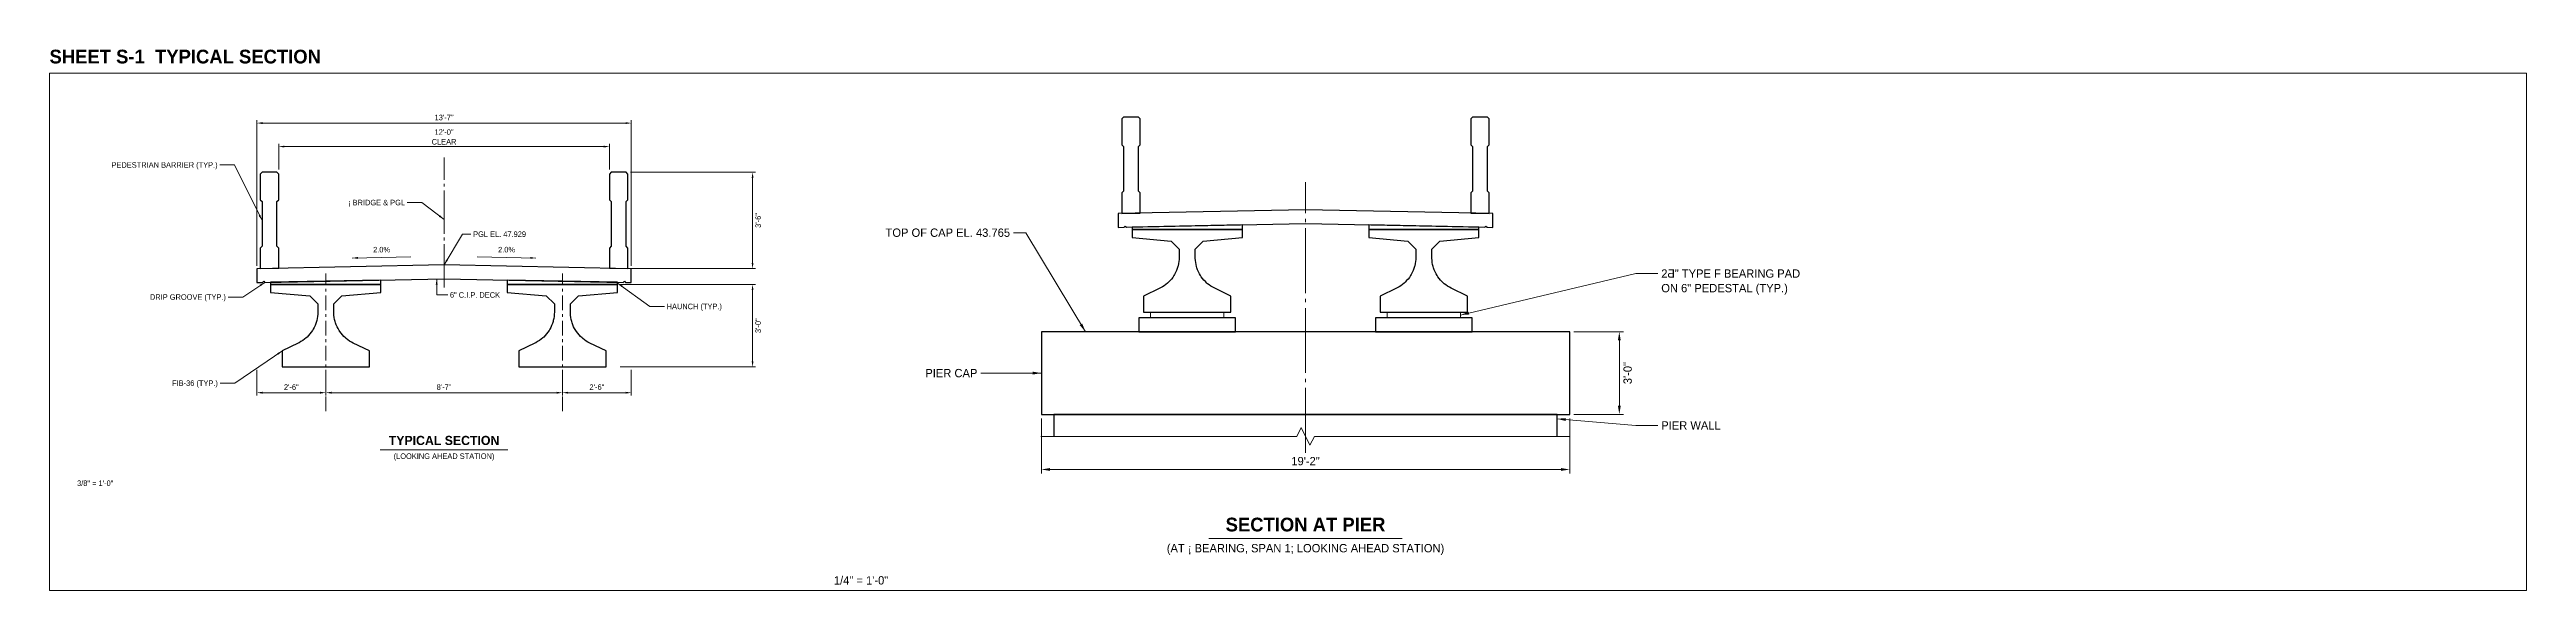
# Model space of a CAD drawing. Extents: x -1 to 88.9, y -17.8 to 1.9.
import ezdxf
from ezdxf.enums import TextEntityAlignment as Align

# ---------------------------------------------------------------- set-up
doc = ezdxf.new("R2010")
doc.units = 21
doc.header["$MEASUREMENT"] = 0
doc.linetypes.add('DGN4', pattern=[0.336, 0.2, -0.053, 0.03, -0.053])
doc.linetypes.add('DGN7', pattern=[0.726, 0.59, -0.053, 0.03, -0.053])
for name, color, linetype, lineweight in [('BeamConc', 3, 'Continuous', 30), ('BearingPadMisc', 5, 'Continuous', 15), ('Border', 7, 'Continuous', 15), ('CL_Major', 1, 'DGN7', 9), ('CL_Minor', 7, 'DGN4', 9), ('Dimension', 7, 'Continuous', 9), ('Leader', 7, 'Continuous', 9), ('SubStrConc', 3, 'Continuous', 30), ('SubStrConc2', 3, 'Continuous', 30), ('SupstrConc', 3, 'Continuous', 30), ('Symbols', 7, 'Continuous', 15), ('TextStructures', 7, 'Continuous', 9), ('TrafBarrierConc', 3, 'Continuous', 30)]:
    doc.layers.add(name, color=color, linetype=linetype, lineweight=lineweight)
doc.styles.add('FDOT Bold (Large)', font='FDOTBold.ttf')
doc.styles.add('FDOT Structures', font='FDOT.ttf')
doc.styles.add('FDOT Structures Annotation', font='FDOT.ttf')

msp = doc.modelspace()

# ---------------------------------------------------------------- linework, layer by layer
at = {"layer": 'BeamConc'}
for points in [[(38.271, -4.593), (38.271, -4.681), (42.271, -4.681), (42.271, -4.513)], [(42.271, -4.681), (38.271, -4.681), (38.271, -4.973), (39.687, -5.098), (39.979, -5.39), (39.979, -5.689), (39.977, -5.766), (39.969, -5.843), (39.958, -5.92), (39.941, -5.995), (39.932, -6.028), (39.909, -6.102), (39.881, -6.174), (39.849, -6.244), (39.813, -6.312), (39.788, -6.353), (39.745, -6.417), (39.698, -6.479), (39.648, -6.537), (39.593, -6.592), (39.558, -6.625), (39.499, -6.674), (39.436, -6.72), (39.371, -6.762), (39.304, -6.799), (39.273, -6.814), (38.687, -7.098), (38.687, -7.681), (41.854, -7.681), (41.854, -7.098), (41.268, -6.814), (41.199, -6.779), (41.133, -6.739), (41.07, -6.695), (41.009, -6.647), (40.984, -6.625), (40.928, -6.572), (40.875, -6.516), (40.826, -6.457), (40.78, -6.394), (40.754, -6.354), (40.715, -6.287), (40.68, -6.219), (40.649, -6.148), (40.623, -6.075), (40.609, -6.029), (40.591, -5.954), (40.577, -5.878), (40.567, -5.801), (40.563, -5.724), (40.562, -5.689), (40.562, -5.39), (40.854, -5.098), (42.271, -4.973)], [(46.854, -4.513), (46.854, -4.681), (50.854, -4.681), (50.854, -4.593)], [(50.854, -4.681), (46.854, -4.681), (46.854, -4.973), (48.271, -5.098), (48.562, -5.39), (48.562, -5.689), (48.56, -5.766), (48.553, -5.843), (48.541, -5.92), (48.524, -5.995), (48.516, -6.028), (48.492, -6.102), (48.465, -6.174), (48.433, -6.244), (48.396, -6.312), (48.371, -6.353), (48.328, -6.417), (48.281, -6.479), (48.231, -6.537), (48.177, -6.592), (48.141, -6.625), (48.082, -6.674), (48.02, -6.72), (47.955, -6.762), (47.887, -6.799), (47.857, -6.814), (47.271, -7.098), (47.271, -7.681), (50.437, -7.681), (50.437, -7.098), (49.851, -6.814), (49.783, -6.779), (49.717, -6.739), (49.653, -6.695), (49.593, -6.647), (49.567, -6.625), (49.511, -6.572), (49.458, -6.516), (49.409, -6.457), (49.364, -6.394), (49.337, -6.354), (49.298, -6.287), (49.263, -6.219), (49.233, -6.148), (49.207, -6.075), (49.193, -6.029), (49.174, -5.954), (49.16, -5.878), (49.151, -5.801), (49.146, -5.724), (49.146, -5.689), (49.146, -5.39), (49.437, -5.098), (50.854, -4.973)], [(7.021, -6.595), (7.021, -6.673), (11.021, -6.673), (11.021, -6.515)], [(11.021, -6.673), (7.021, -6.673), (7.021, -6.965), (8.437, -7.09), (8.729, -7.382), (8.729, -7.681), (8.727, -7.758), (8.719, -7.835), (8.708, -7.912), (8.691, -7.987), (8.682, -8.02), (8.659, -8.094), (8.631, -8.166), (8.599, -8.236), (8.563, -8.304), (8.538, -8.345), (8.495, -8.409), (8.448, -8.471), (8.397, -8.529), (8.343, -8.584), (8.308, -8.617), (8.249, -8.666), (8.186, -8.712), (8.121, -8.753), (8.054, -8.791), (8.023, -8.806), (7.437, -9.09), (7.437, -9.673), (10.604, -9.673), (10.604, -9.09), (10.018, -8.806), (9.949, -8.771), (9.883, -8.731), (9.82, -8.687), (9.759, -8.639), (9.734, -8.617), (9.678, -8.564), (9.625, -8.508), (9.576, -8.449), (9.53, -8.386), (9.504, -8.346), (9.465, -8.279), (9.43, -8.21), (9.399, -8.139), (9.373, -8.067), (9.359, -8.021), (9.341, -7.946), (9.327, -7.87), (9.317, -7.793), (9.313, -7.716), (9.312, -7.681), (9.312, -7.382), (9.604, -7.09), (11.021, -6.965)], [(15.604, -6.515), (15.604, -6.673), (19.604, -6.673), (19.604, -6.595)], [(19.604, -6.673), (15.604, -6.673), (15.604, -6.965), (17.021, -7.09), (17.312, -7.382), (17.312, -7.681), (17.31, -7.758), (17.303, -7.835), (17.291, -7.912), (17.274, -7.987), (17.266, -8.02), (17.242, -8.094), (17.215, -8.166), (17.182, -8.236), (17.146, -8.304), (17.121, -8.345), (17.078, -8.409), (17.031, -8.471), (16.981, -8.529), (16.927, -8.584), (16.891, -8.617), (16.832, -8.666), (16.77, -8.712), (16.705, -8.753), (16.637, -8.791), (16.607, -8.806), (16.021, -9.09), (16.021, -9.673), (19.187, -9.673), (19.187, -9.09), (18.601, -8.806), (18.533, -8.771), (18.467, -8.731), (18.403, -8.687), (18.342, -8.639), (18.317, -8.617), (18.261, -8.564), (18.208, -8.508), (18.159, -8.449), (18.113, -8.386), (18.087, -8.346), (18.048, -8.279), (18.013, -8.21), (17.983, -8.139), (17.957, -8.067), (17.943, -8.021), (17.924, -7.946), (17.91, -7.87), (17.901, -7.793), (17.896, -7.716), (17.896, -7.681), (17.896, -7.382), (18.187, -7.09), (19.604, -6.965)]]:
    msp.add_lwpolyline(points, close=True, dxfattribs=at)
at = {"layer": 'BearingPadMisc'}
for points in [[(38.937, -7.893), (41.604, -7.893), (41.604, -7.68), (38.937, -7.68)], [(47.521, -7.893), (50.187, -7.893), (50.187, -7.68), (47.521, -7.68)]]:
    msp.add_lwpolyline(points, close=True, dxfattribs=at)
at = {"layer": 'CL_Major', "ltscale": 2.666667}
msp.add_line((13.311, -6.789), (13.311, -2.069), dxfattribs=at)
at = {"layer": 'CL_Major', "ltscale": 4}
msp.add_line((44.562, -12.795), (44.562, -2.967), dxfattribs=at)
at = {"layer": 'CL_Minor', "ltscale": 2.666667}
for p, q in [((9.021, -11.273), (9.021, -6.273)), ((17.604, -11.273), (17.604, -6.273))]:
    msp.add_line(p, q, dxfattribs=at)
at = {"layer": 'Dimension'}
for p, q in [((6.521, -6.004), (6.521, -0.715)), ((20.104, -6.004), (20.104, -0.715)), ((7.312, -2.501), (7.312, -1.568)), ((19.312, -2.501), (19.312, -1.568)), ((20.08, -2.602), (24.605, -2.602)), ((24.504, -5.894), (24.504, -2.811)), ((20.08, -6.102), (24.605, -6.102)), ((19.705, -6.673), (24.605, -6.673)), ((24.504, -9.465), (24.504, -6.882)), ((54.297, -8.395), (56.097, -8.395)), ((55.946, -11.083), (55.946, -8.707)), ((6.521, -9.774), (6.521, -10.707)), ((9.021, -9.774), (9.021, -10.707)), ((9.021, -9.774), (9.021, -10.707)), ((17.604, -9.774), (17.604, -10.707)), ((17.604, -9.774), (17.604, -10.707)), ((19.705, -9.673), (24.605, -9.673)), ((20.104, -9.774), (20.104, -10.707)), ((6.729, -10.607), (8.812, -10.607)), ((9.229, -10.607), (17.396, -10.607)), ((17.812, -10.607), (19.896, -10.607)), ((34.979, -11.546), (34.979, -13.546)), ((54.146, -11.546), (54.146, -13.546)), ((54.297, -11.395), (56.097, -11.395)), ((35.291, -13.395), (53.833, -13.395))]:
    msp.add_line(p, q, dxfattribs=at)
for points in [[(6.729, -0.85), (6.521, -0.816), (6.729, -0.781)], [(19.896, -0.781), (20.104, -0.816), (19.896, -0.85)], [(7.521, -1.703), (7.312, -1.669), (7.521, -1.635)], [(19.104, -1.635), (19.312, -1.669), (19.104, -1.703)], [(24.47, -2.811), (24.504, -2.602), (24.538, -2.811)], [(24.538, -5.894), (24.504, -6.102), (24.47, -5.894)], [(24.47, -6.882), (24.504, -6.673), (24.538, -6.882)], [(55.894, -8.707), (55.946, -8.395), (55.997, -8.707)], [(24.538, -9.465), (24.504, -9.673), (24.47, -9.465)], [(6.729, -10.641), (6.521, -10.607), (6.729, -10.572)], [(8.812, -10.572), (9.021, -10.607), (8.812, -10.641)], [(9.229, -10.641), (9.021, -10.607), (9.229, -10.572)], [(17.396, -10.572), (17.604, -10.607), (17.396, -10.641)], [(17.812, -10.641), (17.604, -10.607), (17.812, -10.572)], [(19.896, -10.572), (20.104, -10.607), (19.896, -10.641)], [(55.997, -11.083), (55.946, -11.395), (55.894, -11.083)], [(35.291, -13.446), (34.979, -13.395), (35.291, -13.344)], [(53.833, -13.344), (54.146, -13.395), (53.833, -13.446)]]:
    msp.add_solid(points, dxfattribs=at)
at = {"layer": 'Leader'}
for points in [[(6.708, -4.352), (5.712, -2.336), (5.179, -2.336)], [(13.311, -4.316), (12.511, -3.702), (11.978, -3.702)], [(13.311, -5.969), (13.983, -4.849), (14.286, -4.849)], [(36.579, -8.395), (34.419, -4.795), (33.965, -4.795)], [(50.187, -7.786), (56.546, -6.28), (57.346, -6.28)], [(6.812, -6.599), (6.012, -7.132), (5.479, -7.132)], [(13.045, -6.474), (13.045, -7.056), (13.445, -7.056)], [(19.604, -6.623), (20.771, -7.473), (21.304, -7.473)], [(7.459, -9.079), (5.721, -10.26), (5.187, -10.26)], [(34.979, -9.895), (33.579, -9.895), (32.779, -9.895)], [(53.687, -11.555), (56.546, -11.795), (57.346, -11.795)]]:
    msp.add_lwpolyline(points, dxfattribs=at)
for points in [[(6.708, -4.352), (6.585, -4.181), (6.647, -4.15)], [(13.311, -4.316), (13.125, -4.216), (13.167, -4.161)], [(13.311, -5.969), (13.389, -5.772), (13.448, -5.808)], [(6.812, -6.599), (6.658, -6.743), (6.62, -6.686)], [(13.045, -6.474), (13.079, -6.683), (13.01, -6.683)], [(19.604, -6.623), (19.793, -6.718), (19.752, -6.774)], [(50.187, -7.786), (50.479, -7.664), (50.503, -7.765)], [(36.579, -8.395), (36.374, -8.154), (36.463, -8.1)], [(7.459, -9.079), (7.306, -9.225), (7.267, -9.168)], [(34.979, -9.895), (34.667, -9.947), (34.667, -9.843)], [(53.687, -11.555), (54.003, -11.529), (53.994, -11.633)]]:
    msp.add_solid(points, dxfattribs=at)
at = {"layer": 'SubStrConc'}
msp.add_lwpolyline([(34.979, -11.395), (54.146, -11.395), (54.146, -8.395), (34.979, -8.395)], close=True, dxfattribs=at)
msp.add_lwpolyline([(53.687, -12.195), (53.687, -11.395), (35.437, -11.395), (35.437, -12.195)], dxfattribs=at)
at = {"layer": 'SubStrConc2'}
for points in [[(38.521, -8.395), (42.021, -8.395), (42.021, -7.893), (38.521, -7.893)], [(47.104, -8.395), (50.604, -8.395), (50.604, -7.893), (47.104, -7.893)]]:
    msp.add_lwpolyline(points, close=True, dxfattribs=at)
at = {"layer": 'SupstrConc'}
for points in [[(51.354, -4.103), (44.562, -3.967), (37.771, -4.103), (37.771, -4.603), (37.979, -4.598), (38.02, -4.556), (38.062, -4.597), (44.562, -4.467), (51.062, -4.597), (51.105, -4.556), (51.146, -4.598), (51.354, -4.603)], [(20.104, -6.105), (13.312, -5.969), (6.521, -6.105), (6.521, -6.605), (6.729, -6.601), (6.77, -6.558), (6.812, -6.599), (13.312, -6.469), (19.812, -6.599), (19.855, -6.558), (19.896, -6.601), (20.104, -6.605)]]:
    msp.add_lwpolyline(points, close=True, dxfattribs=at)
at = {"layer": 'Symbols'}
for p, q in [((12.111, -5.673), (9.978, -5.716)), ((14.511, -5.673), (16.645, -5.716))]:
    msp.add_line(p, q, dxfattribs=at)
msp.add_lwpolyline([(34.957, -12.195), (44.242, -12.195), (44.402, -11.875), (44.722, -12.515), (44.882, -12.195), (54.167, -12.195)], dxfattribs=at)
for points in [[(9.978, -5.716), (10.185, -5.677), (10.187, -5.746)], [(16.645, -5.716), (16.436, -5.746), (16.437, -5.677)]]:
    msp.add_solid(points, dxfattribs=at)
at = {"layer": 'TextStructures'}
for p, q in [((10.996, -12.68), (15.627, -12.68)), ((41.056, -15.905), (48.069, -15.905))]:
    msp.add_line(p, q, dxfattribs=at)
at = {"layer": 'TrafBarrierConc'}
for points in [[(37.896, -3.35), (37.896, -4.1), (38.562, -4.087), (38.562, -3.35), (38.5, -3.288), (38.5, -1.663), (38.562, -1.6), (38.562, -0.663), (38.5, -0.6), (37.958, -0.6), (37.896, -0.663), (37.896, -1.6), (37.958, -1.663), (37.958, -3.288)], [(50.562, -4.087), (51.229, -4.1), (51.229, -3.538), (51.229, -3.35), (51.167, -3.288), (51.167, -1.663), (51.229, -1.6), (51.229, -0.663), (51.167, -0.6), (50.625, -0.6), (50.562, -0.663), (50.562, -1.6), (50.625, -1.663), (50.625, -3.288), (50.562, -3.35)], [(6.646, -5.352), (6.646, -6.102), (7.312, -6.089), (7.312, -5.352), (7.25, -5.29), (7.25, -3.665), (7.312, -3.602), (7.312, -2.665), (7.25, -2.602), (6.708, -2.602), (6.646, -2.665), (6.646, -3.602), (6.708, -3.665), (6.708, -5.29)], [(19.312, -6.089), (19.979, -6.102), (19.979, -5.54), (19.979, -5.352), (19.916, -5.29), (19.916, -3.665), (19.979, -3.602), (19.979, -2.665), (19.916, -2.602), (19.375, -2.602), (19.312, -2.665), (19.312, -3.602), (19.375, -3.665), (19.375, -5.29), (19.312, -5.352)]]:
    msp.add_lwpolyline(points, close=True, dxfattribs=at)

# ---------------------------------------------------------------- texts
at = {"layer": 'Border', "style": 'FDOT Bold (Large)'}
msp.add_text('SHEET S-1  TYPICAL SECTION', height=0.50002, dxfattribs=at).set_placement((-1, 1.2), align=Align.BOTTOM_LEFT)
at = {"layer": 'Border', "style": 'FDOT Structures'}
for s, height, p in [('3/8" = 1\'-0"', 0.2016, (0, -13.793)), ('1/4" = 1\'-0"', 0.3024, (27.453, -17.27))]:
    msp.add_text(s, height=height, dxfattribs=at).set_placement(p, align=Align.TOP_LEFT)
at = {"layer": 'Dimension', "insert": (13.312, -1.319), "char_height": 0.2016, "attachment_point": 5, "line_spacing_factor": 1.05, "style": 'FDOT Structures Annotation', "bg_fill": 3, "box_fill_scale": 1.1, "bg_fill_color": 0}
msp.add_mtext('12\'-0"\\PCLEAR', dxfattribs=at)
at = {"layer": 'TextStructures', "style": 'FDOT Structures'}
for s, height, p in [('PEDESTRIAN BARRIER (TYP.)', 0.2016, (5.098, -2.336)), ('¡ BRIDGE & PGL', 0.2016, (11.897, -3.702)), ('TOP OF CAP EL. 43.765', 0.3024, (33.844, -4.795)), ('DRIP GROOVE (TYP.)', 0.2016, (5.398, -7.132)), ('PIER CAP', 0.3024, (32.658, -9.895)), ('FIB-36 (TYP.)', 0.2016, (5.107, -10.26))]:
    msp.add_text(s, height=height, dxfattribs=at).set_placement(p, align=Align.MIDDLE_RIGHT)
at = {"layer": 'TextStructures'}
for s, height, style, p in [('2.0%', 0.2016, 'FDOT Structures', (11.045, -5.573)), ('2.0%', 0.2016, 'FDOT Structures', (15.578, -5.573)), ('TYPICAL SECTION', 0.33334, 'FDOT Bold (Large)', (13.311, -12.607)), ('(LOOKING AHEAD STATION)', 0.2016, 'FDOT Structures', (13.311, -13.073)), ('SECTION AT PIER', 0.50002, 'FDOT Bold (Large)', (44.562, -15.795)), ('(AT ¡ BEARING, SPAN 1; LOOKING AHEAD STATION)', 0.3024, 'FDOT Structures', (44.562, -16.495))]:
    msp.add_text(s, height=height, dxfattribs=dict(at, style=style)).set_placement(p, align=Align.BOTTOM_CENTER)
at = {"layer": 'TextStructures', "style": 'FDOT Structures'}
for s, height, p in [('PGL EL. 47.929', 0.2016, (14.366, -4.849)), ('6" C.I.P. DECK', 0.2016, (13.525, -7.056)), ('HAUNCH (TYP.)', 0.2016, (21.385, -7.473)), ('PIER WALL', 0.3024, (57.467, -11.795))]:
    msp.add_text(s, height=height, dxfattribs=at).set_placement(p, align=Align.MIDDLE_LEFT)
at = {"layer": 'TextStructures', "insert": (57.467, -6.128), "char_height": 0.3024, "attachment_point": 1, "line_spacing_factor": 1.05, "style": 'FDOT Structures'}
msp.add_mtext('2Ƌ" TYPE F BEARING PAD\\PON 6" PEDESTAL (TYP.)', dxfattribs=at)

# ---------------------------------------------------------------- next in the draw order: linework, layer by layer
at = {"layer": 'Border'}
msp.add_lwpolyline([(-1, -17.79), (88.853, -17.79), (88.853, 1), (-1, 1)], close=True, dxfattribs=at)
at = {"layer": 'Dimension'}
for p, q in [((6.729, -0.816), (19.896, -0.816)), ((7.521, -1.669), (19.104, -1.669))]:
    msp.add_line(p, q, dxfattribs=at)

# ---------------------------------------------------------------- next in the draw order: texts
at = {"layer": 'Dimension', "attachment_point": 5, "style": 'FDOT Structures Annotation', "bg_fill": 3, "box_fill_scale": 1.1, "bg_fill_color": 1}
for s, insert, char_height in [('13\'-7"', (13.312, -0.614), 0.2016), ('2\'-6"', (7.771, -10.405), 0.2016), ('8\'-7"', (13.312, -10.405), 0.2016), ('2\'-6"', (18.854, -10.405), 0.2016), ('19\'-2"', (44.562, -13.093), 0.3024)]:
    msp.add_mtext(s, dxfattribs=dict(at, insert=insert, char_height=char_height))
at = {"layer": 'Dimension', "attachment_point": 5, "rotation": 90, "style": 'FDOT Structures Annotation', "bg_fill": 3, "box_fill_scale": 1.1, "bg_fill_color": 1}
for s, insert, char_height in [('3\'-6"', (24.706, -4.352), 0.2016), ('3\'-0"', (24.706, -8.173), 0.2016), ('3\'-0"', (56.248, -9.895), 0.3024)]:
    msp.add_mtext(s, dxfattribs=dict(at, insert=insert, char_height=char_height))

doc.saveas('drawing.dxf')
